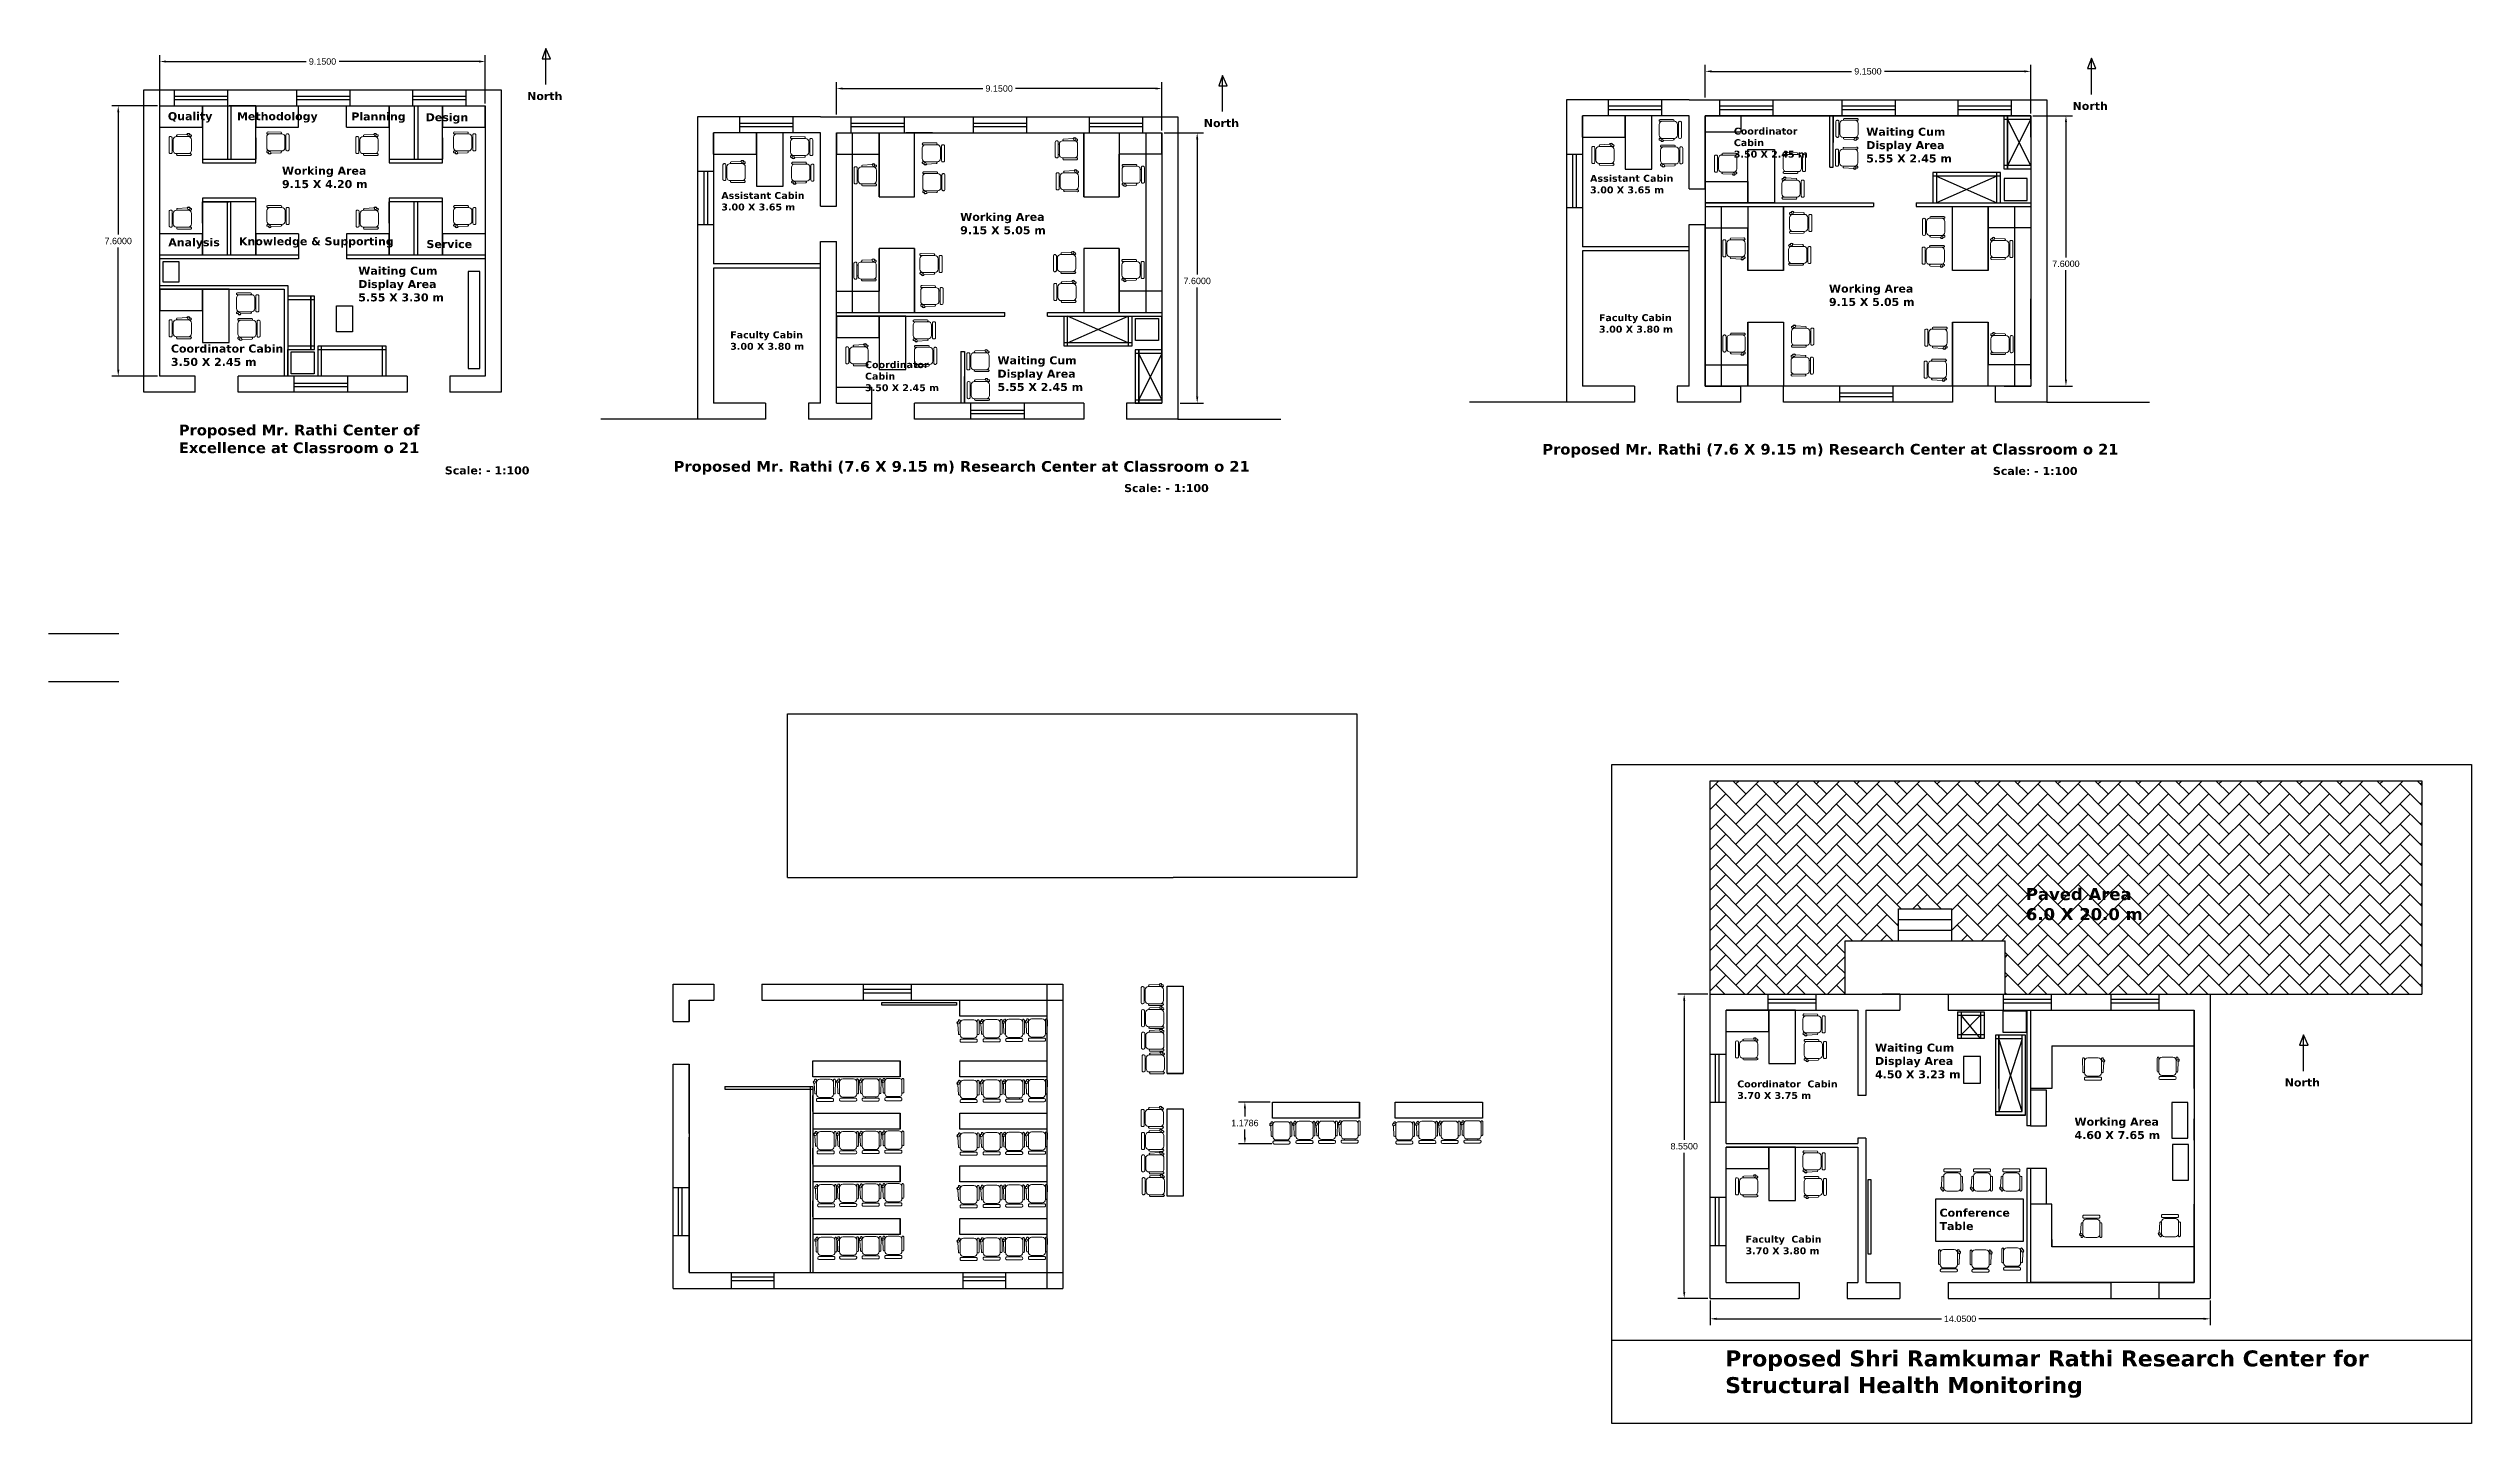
# Model space of a CAD drawing. Header units: inches. Extents: x 3 to 174, y -42 to 17.
# Drawn here: x 3.5 to 71.6, y -23.1 to 15.6 of the extents above; entities that cross this region are included whole.
import ezdxf

# ---------------------------------------------------------------- set-up
doc = ezdxf.new("R2010")
doc.units = ezdxf.units.IN
doc.header["$MEASUREMENT"] = 0
doc.layers.add('FUR', color=1, linetype='Continuous', lineweight=15)
doc.layers.add('FURN', color=10, linetype='Continuous', lineweight=9)
doc.styles.get("Standard").update_dxf_attribs({"font": 'arial.ttf'})
doc.dimstyles.get("Standard").update_dxf_attribs({"dimtxt": 0.18, "dimasz": 0.18, "dimexe": 0.18, "dimexo": 0.0625, "dimgap": 0.09, "dimtad": 0, "dimtih": 1, "dimtoh": 1, "dimdec": 4, "dimzin": 0, "dimdsep": 46, "dimtxsty": 'Standard', "dimcen": 0.09, "dimadec": 0, "dimazin": 0, "dimtfac": 1, "dimtdec": 4, "dimtofl": 0, "dimtmove": 0, "dimatfit": 3, "dimfxl": 1, "dimtolj": 1, "dimtzin": 0, "dimarcsym": 0})

msp = doc.modelspace()

# ---------------------------------------------------------------- texts
for s, width, insert, char_height, attachment_point in [('{\\fVerdana|b1|i0|c0|p34;North}', 2.9985292, (16.93965, 14.35421), 0.225, 1), ('{\\fVerdana|b1|i0|c0|p34;Quality}', 2.9985292, (6.84125, 13.7887), 0.225, 1), ('{\\fVerdana|b1|i0|c0|p34;Methodology}', 2.9985292, (8.78319, 13.78835), 0.225, 1), ('{\\fVerdana|b1|i0|c0|p34;Planning}', 2.9985292, (11.99763, 13.78158), 0.225, 1), ('{\\fVerdana|b1|i0|c0|p34;Design}', 2.9985292, (14.08711, 13.759), 0.225, 1), ('{\\fVerdana|b1|i0|c0|p34;North}', 2.9985292, (60.3748, 14.07684), 0.225, 1), ('{\\fVerdana|b1|i0|c0|p34;North}', 2.9985292, (35.9574, 13.5948), 0.225, 1), ('{\\fVerdana|b1|i0|c0|p34;Coordinator Cabin\\P3.50 X 2.45 m}', 2.5092065, (50.85314, 12.50772), 0.1944, 7), ('{\\fVerdana|b1|i0|c0|p34;Waiting Cum \\PDisplay Area\\P5.55 X 2.45 m}', 3.7504321, (54.57521, 12.37112), 0.225, 7), ('{\\fVerdana|b1|i0|c0|p34;Working Area\\P9.15 X 4.20 m}', 3.7504321, (10.04727, 12.25557), 0.225, 1), ('{\\fVerdana|b1|i0|c0|p34;Assistant Cabin\\P3.00 X 3.65 m}', 2.4422584, (46.81322, 12.02614), 0.1944, 1), ('{\\fVerdana|b1|i0|c0|p34;Assistant Cabin\\P3.00 X 3.65 m}', 2.4422584, (22.39582, 11.54409), 0.1944, 1), ('{\\fVerdana|b1|i0|c0|p34;Working Area\\P9.15 X 5.05 m}', 3.7504321, (29.10944, 10.95906), 0.225, 1), ('{\\fVerdana|b1|i0|c0|p34;Analysis}', 2.9985292, (6.8531, 10.24461), 0.225, 1), ('{\\fVerdana|b1|i0|c0|p34;Knowledge & Supporting}', 4.8021392, (8.83924, 10.27354), 0.225, 1), ('{\\fVerdana|b1|i0|c0|p34;Service}', 2.9985292, (14.10833, 10.19458), 0.225, 1), ('{\\fVerdana|b1|i0|c0|p34;Waiting Cum \\PDisplay Area\\P5.55 X 3.30 m}', 3.7504321, (12.19216, 9.44554), 0.225, 1), ('{\\fVerdana|b1|i0|c0|p34;Working Area\\P9.15 X 5.05 m}', 3.7504321, (53.52684, 8.33845), 0.225, 7), ('{\\fVerdana|b1|i0|c0|p34;Faculty Cabin\\P3.00 X 3.80 m}', 2.4422584, (22.64648, 7.62815), 0.1944, 1), ('{\\fVerdana|b1|i0|c0|p34;Faculty Cabin\\P3.00 X 3.80 m}', 2.4422584, (47.06388, 8.11019), 0.1944, 1), ('{\\fVerdana|b1|i0|c0|p34;Coordinator Cabin\\P3.50 X 2.45 m}', 3.7504321, (6.9265, 7.25716), 0.225, 1), ('{\\fVerdana|b1|i0|c0|p34;Waiting Cum \\PDisplay Area\\P5.55 X 2.45 m}', 3.7504321, (30.15781, 6.92639), 0.225, 1), ('{\\fVerdana|b1|i0|c0|p34;Coordinator Cabin\\P3.50 X 2.45 m}', 2.5092065, (26.43574, 6.78979), 0.1944, 1), ('{\\fVerdana|b1|i0|c0|p34;Proposed Mr. Rathi Center of Excellence at Classroom o 21}', 8.943385, (7.14987, 5.00592), 0.3, 1), ('\\pxql,t58;{\\fVerdana|b1|i0|c0|p34;Proposed Mr. Rathi (7.6 X 9.15 m) Research Center at Classroom o 21}', 17.6921004, (45.47321, 4.46574), 0.3, 1), ('{\\fVerdana|b1|i0|c0|p34;Scale: - 1:100}', 2.9985292, (14.62505, 3.83284), 0.225, 1), ('\\pxql,t58;{\\fVerdana|b1|i0|c0|p34;Proposed Mr. Rathi (7.6 X 9.15 m) Research Center at Classroom o 21}', 17.6921004, (21.05581, 3.98369), 0.3, 1), ('{\\fVerdana|b1|i0|c0|p34;Scale: - 1:100}', 2.9985292, (58.13537, 3.81828), 0.225, 1), ('{\\fVerdana|b1|i0|c0|p34;Scale: - 1:100}', 2.9985292, (33.71797, 3.33624), 0.225, 1), ('{\\fVerdana|b1|i0|c0|p34;Paved Area\\P6.0 X 20.0 m}', 3.7504321, (59.0614, -8.01958), 0.3375, 1), ('{\\fVerdana|b1|i0|c0|p34;Waiting Cum \\PDisplay Area\\P4.50 X 3.23 m}', 3.7504321, (54.82239, -12.3905), 0.225, 1), ('{\\fVerdana|b1|i0|c0|p34;Coordinator  Cabin\\P3.70 X 3.75 m}', 3.3811607, (50.94888, -13.42694), 0.1944, 1), ('{\\fVerdana|b1|i0|c0|p34;North}', 2.9985292, (66.33732, -13.36996), 0.225, 1), ('{\\fVerdana|b1|i0|c0|p34;Working Area\\P4.60 X 7.65 m}', 3.7504321, (60.4278, -14.47289), 0.225, 1), ('{\\fVerdana|b1|i0|c0|p34;Conference\\PTable}', 3.7504321, (56.63455, -17.03018), 0.225, 1), ('{\\fVerdana|b1|i0|c0|p34;Faculty  Cabin\\P3.70 X 3.80 m}', 3.3811607, (51.18283, -17.7913), 0.1944, 1), ('{\\fVerdana|b1|i0|c0|p34;Proposed Shri Ramkumar Rathi Research Center for Structural Health Monitoring}', 18.2030363, (50.61103, -21.01317), 0.45, 1)]:
    msp.add_mtext_dynamic_manual_height_columns(s, width=width, gutter_width=1, heights=[0], dxfattribs=dict(insert=insert, char_height=char_height, attachment_point=attachment_point))

# ---------------------------------------------------------------- blocks, each defined once
blk = doc.blocks.new('CINE CHAIR')
at = {"layer": 'FUR', "color": 48, "lineweight": 0}
for p, q in [((448043.776, 57308.306), (448043.8, 57308.306)), ((448043.776, 57308.058), (448043.8, 57308.058))]:
    blk.add_line(p, q, dxfattribs=at)
blk.add_lwpolyline([(448043.45, 57308.434), (448043.678, 57308.423, -0.388092), (448043.695, 57308.404), (448043.695, 57308.401, -0.414214), (448043.676, 57308.382), (448043.367, 57308.382, -0.414214), (448043.348, 57308.401), (448043.348, 57308.404, -0.491313), (448043.377, 57308.423), (448043.384, 57308.436)], format="xyb", dxfattribs=at)
for points in [[(448043.424, 57308.382), (448043.7, 57308.382, -0.414214), (448043.776, 57308.306), (448043.776, 57308.058, -0.414214), (448043.7, 57307.982), (448043.424, 57307.982, -0.414214), (448043.348, 57308.058), (448043.348, 57308.306, -0.414214)], [(448043.828, 57308.382), (448043.842, 57308.382, -0.414214), (448043.871, 57308.353), (448043.871, 57308.01, -0.414214), (448043.842, 57307.982), (448043.828, 57307.982, -0.414214), (448043.8, 57308.01), (448043.8, 57308.353, -0.414214)], [(448043.379, 57307.938), (448043.678, 57307.94, 0.393133), (448043.695, 57307.959), (448043.695, 57307.963, 0.414214), (448043.676, 57307.982), (448043.367, 57307.982, 0.414214), (448043.348, 57307.963), (448043.348, 57307.966, 0.435766)]]:
    blk.add_lwpolyline(points, format="xyb", close=True, dxfattribs=at)
blk.add_circle((448043.417, 57308.422), 0.0249, dxfattribs=at)
blk.add_arc((448043.417, 57308.422), 0.0356, 19.6628, 156.9494, dxfattribs=at)
blk = doc.blocks.new('*D13')
at = {"color": 0, "lineweight": -2}
for p, q in [((50.125, -11.001), (49.279, -11.001)), ((49.459, -11.181), (49.459, -15.094)), ((49.459, -19.371), (49.459, -15.458)), ((50.125, -19.551), (49.279, -19.551))]:
    blk.add_line(p, q, dxfattribs=at)
at = {"color": 0}
for points in [[(49.429, -11.181), (49.489, -11.181), (49.459, -11.001)], [(49.429, -19.371), (49.489, -19.371), (49.459, -19.551)]]:
    blk.add_solid(points, dxfattribs=at)
at = {"layer": 'Defpoints', "color": 0}
for p in [(50.188, -11.001), (49.459, -19.551), (50.188, -19.551)]:
    blk.add_point(p, dxfattribs=at)
at = {"color": 0, "insert": (49.459, -15.276), "char_height": 0.18, "attachment_point": 5}
blk.add_mtext('\\A1;8.5500', dxfattribs=at)
blk = doc.blocks.new('*D14')
at = {"color": 0, "lineweight": -2}
for p, q in [((50.188, -19.613), (50.188, -20.305)), ((64.238, -19.613), (64.238, -20.305)), ((50.368, -20.125), (56.688, -20.125)), ((64.058, -20.125), (57.738, -20.125))]:
    blk.add_line(p, q, dxfattribs=at)
at = {"color": 0}
for points in [[(50.368, -20.095), (50.368, -20.155), (50.188, -20.125)], [(64.058, -20.095), (64.058, -20.155), (64.238, -20.125)]]:
    blk.add_solid(points, dxfattribs=at)
at = {"layer": 'Defpoints', "color": 0}
for p in [(50.188, -19.551), (64.238, -19.551), (64.238, -20.125)]:
    blk.add_point(p, dxfattribs=at)
at = {"color": 0, "insert": (57.213, -20.125), "char_height": 0.18, "attachment_point": 5}
blk.add_mtext('\\A1;14.0500', dxfattribs=at)
blk = doc.blocks.new('*D15')
at = {"color": 0, "lineweight": -2}
for p, q in [((37.824, -14.033), (36.932, -14.033)), ((37.112, -14.213), (37.112, -14.441)), ((37.112, -15.032), (37.112, -14.804)), ((37.872, -15.212), (36.932, -15.212))]:
    blk.add_line(p, q, dxfattribs=at)
at = {"color": 0}
for points in [[(37.082, -14.213), (37.142, -14.213), (37.112, -14.033)], [(37.082, -15.032), (37.142, -15.032), (37.112, -15.212)]]:
    blk.add_solid(points, dxfattribs=at)
at = {"layer": 'Defpoints', "color": 0}
for p in [(37.887, -14.033), (37.112, -15.212), (37.934, -15.212)]:
    blk.add_point(p, dxfattribs=at)
at = {"color": 0, "insert": (37.112, -14.623), "char_height": 0.18, "attachment_point": 5}
blk.add_mtext('\\A1;1.1786', dxfattribs=at)
blk = doc.blocks.new('*D4')
at = {"color": 0, "lineweight": -2}
for p, q in [((6.613, 14.03), (6.613, 15.392)), ((6.793, 15.212), (10.724, 15.212)), ((15.583, 15.212), (11.651, 15.212)), ((15.763, 14.03), (15.763, 15.392))]:
    blk.add_line(p, q, dxfattribs=at)
at = {"color": 0}
for points in [[(6.793, 15.242), (6.793, 15.182), (6.613, 15.212)], [(15.583, 15.242), (15.583, 15.182), (15.763, 15.212)]]:
    blk.add_solid(points, dxfattribs=at)
at = {"layer": 'Defpoints', "color": 0}
for p in [(15.763, 15.212), (6.613, 13.967), (15.763, 13.967)]:
    blk.add_point(p, dxfattribs=at)
at = {"color": 0, "insert": (11.188, 15.212), "char_height": 0.18, "attachment_point": 5}
blk.add_mtext('\\A1;9.1500', dxfattribs=at)
blk = doc.blocks.new('*D5')
at = {"color": 0, "lineweight": -2}
for p, q in [((6.55, 13.967), (5.266, 13.967)), ((5.446, 13.787), (5.446, 10.349)), ((5.446, 6.547), (5.446, 9.985)), ((6.55, 6.367), (5.266, 6.367))]:
    blk.add_line(p, q, dxfattribs=at)
at = {"color": 0}
for points in [[(5.416, 13.787), (5.476, 13.787), (5.446, 13.967)], [(5.416, 6.547), (5.476, 6.547), (5.446, 6.367)]]:
    blk.add_solid(points, dxfattribs=at)
at = {"layer": 'Defpoints', "color": 0}
for p in [(6.613, 13.967), (5.446, 6.367), (6.613, 6.367)]:
    blk.add_point(p, dxfattribs=at)
at = {"color": 0, "insert": (5.446, 10.167), "char_height": 0.18, "attachment_point": 5}
blk.add_mtext('\\A1;7.6000', dxfattribs=at)
blk = doc.blocks.new('*D6')
at = {"color": 0, "lineweight": -2}
for p, q in [((25.63, 13.72), (25.63, 14.633)), ((25.81, 14.453), (29.742, 14.453)), ((34.6, 14.453), (30.669, 14.453)), ((34.78, 13.27), (34.78, 14.633))]:
    blk.add_line(p, q, dxfattribs=at)
at = {"color": 0}
for points in [[(25.81, 14.483), (25.81, 14.423), (25.63, 14.453)], [(34.6, 14.483), (34.6, 14.423), (34.78, 14.453)]]:
    blk.add_solid(points, dxfattribs=at)
at = {"layer": 'Defpoints', "color": 0}
for p in [(34.78, 14.453), (25.63, 13.658), (34.78, 13.208)]:
    blk.add_point(p, dxfattribs=at)
at = {"color": 0, "insert": (30.205, 14.453), "char_height": 0.18, "attachment_point": 5}
blk.add_mtext('\\A1;9.1500', dxfattribs=at)
blk = doc.blocks.new('*D7')
at = {"color": 0, "lineweight": -2}
for p, q in [((34.843, 13.208), (35.951, 13.208)), ((35.771, 13.028), (35.771, 9.226)), ((35.771, 5.788), (35.771, 8.862)), ((35.293, 5.608), (35.951, 5.608))]:
    blk.add_line(p, q, dxfattribs=at)
at = {"color": 0}
for points in [[(35.741, 13.028), (35.801, 13.028), (35.771, 13.208)], [(35.741, 5.788), (35.801, 5.788), (35.771, 5.608)]]:
    blk.add_solid(points, dxfattribs=at)
at = {"layer": 'Defpoints', "color": 0}
for p in [(34.78, 13.208), (35.23, 5.608), (35.771, 5.608)]:
    blk.add_point(p, dxfattribs=at)
at = {"color": 0, "insert": (35.771, 9.044), "char_height": 0.18, "attachment_point": 5}
blk.add_mtext('\\A1;7.6000', dxfattribs=at)
blk = doc.blocks.new('*D9')
at = {"color": 0, "lineweight": -2}
for p, q in [((50.048, 14.202), (50.048, 15.115)), ((59.198, 13.752), (59.198, 15.115)), ((50.228, 14.935), (54.159, 14.935)), ((59.018, 14.935), (55.086, 14.935))]:
    blk.add_line(p, q, dxfattribs=at)
at = {"color": 0}
for points in [[(50.228, 14.965), (50.228, 14.905), (50.048, 14.935)], [(59.018, 14.965), (59.018, 14.905), (59.198, 14.935)]]:
    blk.add_solid(points, dxfattribs=at)
at = {"layer": 'Defpoints', "color": 0}
for p in [(59.198, 14.935), (50.048, 14.14), (59.198, 13.69)]:
    blk.add_point(p, dxfattribs=at)
at = {"color": 0, "insert": (54.623, 14.935), "char_height": 0.18, "attachment_point": 5}
blk.add_mtext('\\A1;9.1500', dxfattribs=at)
blk = doc.blocks.new('*D10')
at = {"color": 0, "lineweight": -2}
for p, q in [((59.26, 13.69), (60.368, 13.69)), ((60.188, 13.51), (60.188, 9.708)), ((60.188, 6.27), (60.188, 9.344)), ((59.71, 6.09), (60.368, 6.09))]:
    blk.add_line(p, q, dxfattribs=at)
at = {"color": 0}
for points in [[(60.158, 13.51), (60.218, 13.51), (60.188, 13.69)], [(60.158, 6.27), (60.218, 6.27), (60.188, 6.09)]]:
    blk.add_solid(points, dxfattribs=at)
at = {"layer": 'Defpoints', "color": 0}
for p in [(59.198, 13.69), (59.648, 6.09), (60.188, 6.09)]:
    blk.add_point(p, dxfattribs=at)
at = {"color": 0, "insert": (60.188, 9.526), "char_height": 0.18, "attachment_point": 5}
blk.add_mtext('\\A1;7.6000', dxfattribs=at)

# ---------------------------------------------------------------- dimensions: what is measured, and where the dimension line sits
for base, p1, p2, picture, middle in [((15.76262, 15.21221), (6.61262, 13.96715), (15.76262, 13.96715), '*D4', (11.18762, 15.21221)), ((59.19777, 14.93483), (50.04777, 14.13978), (59.19777, 13.68978), '*D9', (54.62277, 14.93483)), ((34.78037, 14.45279), (25.63037, 13.65773), (34.78037, 13.20773), '*D6', (30.20537, 14.45279)), ((64.23788, -20.12485), (50.18788, -19.55066), (64.23788, -19.55066), '*D14', (57.21288, -20.12485))]:
    dim = msp.add_linear_dim(base=base, p1=p1, p2=p2, dimstyle='Standard')
    dim.commit()
    dim.dimension.update_dxf_attribs({"geometry": picture, "text_midpoint": middle})
for base, p1, p2, picture, middle in [((5.44565, 6.36715), (6.61262, 13.96715), (6.61262, 6.36715), '*D5', (5.44565, 10.16715)), ((49.45852, -19.55066), (50.18788, -11.00066), (50.18788, -19.55066), '*D13', (49.45852, -15.27566)), ((37.11153, -15.21186), (37.88689, -14.03326), (37.93433, -15.21186), '*D15', (37.11153, -14.62256))]:
    dim = msp.add_linear_dim(base=base, p1=p1, p2=p2, angle=90, dimstyle='Standard')
    dim.commit()
    dim.dimension.update_dxf_attribs({"geometry": picture, "text_midpoint": middle})
for base, p1, p2, picture, middle in [((60.18801, 6.08978), (59.19777, 13.68978), (59.64777, 6.08978), '*D10', (60.18801, 9.52597)), ((35.77061, 5.60773), (34.78037, 13.20773), (35.23037, 5.60773), '*D7', (35.77061, 9.04393))]:
    dim = msp.add_linear_dim(base=base, p1=p1, p2=p2, angle=90, dimstyle='Standard')
    dim.commit()
    dim.dimension.update_dxf_attribs({"geometry": picture, "text_midpoint": middle, "dimtype": 160})

# ---------------------------------------------------------------- hatches: boundary and pattern name
h = msp.add_hatch()
h.set_pattern_fill('AR-HBONE', color=256, scale=0.1, style=0)
h.paths.add_polyline_path([(70.18788, -5.00066), (50.18788, -5.00066), (50.18788, -11.00066), (53.97968, -11.00066), (53.97968, -9.50066), (55.47968, -9.50066), (55.47968, -9.20066), (55.47968, -8.90066), (55.47968, -8.60066), (56.97968, -8.60066), (56.97968, -9.50066), (58.47968, -9.50066), (58.47968, -11.00066), (64.23788, -11.00066), (70.18788, -11.00066)])

# ---------------------------------------------------------------- linework, layer by layer
for p, q in [((17.46683, 15.57914), (17.3571, 15.29096)), ((17.3571, 15.29096), (17.59645, 15.29096)), ((17.46683, 14.56231), (17.46683, 15.57914)), ((17.59645, 15.29096), (17.46683, 15.57914)), ((60.90197, 15.30177), (60.79225, 15.01359)), ((60.79225, 15.01359), (61.0316, 15.01359)), ((60.90197, 14.28494), (60.90197, 15.30177)), ((61.0316, 15.01359), (60.90197, 15.30177)), ((6.16262, 14.41715), (16.21262, 14.41715)), ((6.16262, 5.91715), (6.16262, 14.41715)), ((6.61262, 6.36715), (6.61262, 14.41715)), ((7.01874, 14.41715), (7.01874, 13.96715)), ((8.51874, 14.41715), (8.51874, 13.96715)), ((10.45635, 14.41715), (10.45635, 13.96715)), ((11.95635, 14.41715), (11.95635, 13.96715)), ((13.71295, 14.41715), (13.71295, 13.96715)), ((15.21295, 14.41715), (15.21295, 13.96715)), ((16.21262, 14.41715), (16.21262, 5.91715)), ((36.48457, 14.81973), (36.37485, 14.53155)), ((36.37485, 14.53155), (36.6142, 14.53155)), ((36.48457, 13.80289), (36.48457, 14.81973)), ((36.6142, 14.53155), (36.48457, 14.81973)), ((6.61262, 13.96715), (15.76262, 13.96715)), ((7.01874, 14.24149), (8.51874, 14.24149)), ((7.01874, 14.14149), (8.51874, 14.14149)), ((7.81262, 13.36715), (7.81262, 13.96715)), ((7.81262, 13.96715), (7.81262, 12.36715)), ((8.51262, 13.96715), (8.51262, 12.46715)), ((9.31262, 13.96715), (8.56262, 13.96715)), ((8.61262, 13.96715), (8.61262, 12.46715)), ((9.31262, 12.36715), (9.31262, 13.96715)), ((9.31262, 13.96715), (9.31262, 13.36715)), ((9.76262, 13.96715), (10.51262, 13.96715)), ((10.45635, 14.24149), (11.95635, 14.24149)), ((10.45635, 14.14149), (11.95635, 14.14149)), ((10.51262, 13.36715), (10.51262, 13.96715)), ((11.86262, 13.36715), (11.86262, 13.96715)), ((13.06262, 13.36715), (13.06262, 13.96715)), ((13.06262, 13.96715), (13.06262, 12.36715)), ((13.71295, 14.24149), (15.21295, 14.24149)), ((13.71295, 14.14149), (15.21295, 14.14149)), ((13.76262, 13.96715), (13.76262, 12.46715)), ((13.86262, 13.96715), (13.86262, 12.46715)), ((14.56262, 12.36715), (14.56262, 13.96715)), ((14.56262, 13.96715), (14.56262, 13.36715)), ((15.76262, 13.96715), (15.76262, 6.36715)), ((15.76262, 13.36715), (15.76262, 13.96715)), ((25.18037, 13.65773), (21.73037, 13.65773)), ((21.73037, 13.65773), (21.73037, 5.15773)), ((22.90503, 13.65773), (22.90503, 13.20773)), ((24.40503, 13.65773), (24.40503, 13.20773)), ((25.18037, 13.65773), (35.23037, 13.65773)), ((26.03649, 13.65773), (26.03649, 13.20773)), ((27.53649, 13.65773), (27.53649, 13.20773)), ((29.4741, 13.65773), (29.4741, 13.20773)), ((30.9741, 13.65773), (30.9741, 13.20773)), ((32.7307, 13.65773), (32.7307, 13.20773)), ((34.2307, 13.65773), (34.2307, 13.20773)), ((35.23037, 13.65773), (35.23037, 5.15773)), ((49.59777, 14.13978), (46.14777, 14.13978)), ((46.14777, 14.13978), (46.14777, 5.63978)), ((46.59777, 13.68978), (46.59777, 10.00478)), ((49.59777, 13.68978), (46.59777, 13.68978)), ((46.59777, 13.08978), (46.59777, 13.68978)), ((48.54777, 13.68978), (46.59777, 13.68978)), ((47.32243, 14.13978), (47.32243, 13.68978)), ((47.32243, 13.96412), (48.82243, 13.96412)), ((47.32243, 13.86412), (48.82243, 13.86412)), ((47.79777, 13.08978), (47.79777, 13.68978)), ((47.79777, 13.68978), (47.79777, 12.18978)), ((48.54777, 12.18978), (48.54777, 13.68978)), ((48.82243, 14.13978), (48.82243, 13.68978)), ((49.59777, 14.13978), (59.64777, 14.13978)), ((49.59777, 11.63137), (49.59777, 13.68978)), ((50.04777, 13.68978), (59.19777, 13.68978)), ((50.04777, 11.63137), (50.04777, 13.68978)), ((50.04777, 13.68978), (50.04777, 13.08978)), ((50.04777, 13.68978), (50.04777, 6.08978)), ((59.19777, 13.68978), (50.04777, 13.68978)), ((50.45389, 14.13978), (50.45389, 13.68978)), ((50.45389, 13.96412), (51.95389, 13.96412)), ((50.45389, 13.86412), (51.95389, 13.86412)), ((51.04777, 13.68978), (51.04777, 13.23978)), ((51.95389, 14.13978), (51.95389, 13.68978)), ((52.74777, 13.68978), (51.99777, 13.68978)), ((53.19777, 13.68978), (53.94777, 13.68978)), ((53.54777, 12.23978), (53.54777, 13.68978)), ((53.64777, 12.23978), (53.64777, 13.68978)), ((53.64777, 13.68978), (53.64777, 12.93978)), ((53.8915, 14.13978), (53.8915, 13.68978)), ((53.8915, 13.96412), (55.3915, 13.96412)), ((53.8915, 13.86412), (55.3915, 13.86412)), ((55.3915, 14.13978), (55.3915, 13.68978)), ((57.1481, 14.13978), (57.1481, 13.68978)), ((57.1481, 13.96412), (58.6481, 13.96412)), ((57.1481, 13.86412), (58.6481, 13.86412)), ((58.44777, 12.18978), (58.44777, 13.68978)), ((58.54777, 13.68978), (58.54777, 12.18978)), ((58.54777, 12.18978), (58.54777, 13.68978)), ((58.6481, 14.13978), (58.6481, 13.68978)), ((58.74777, 13.68978), (59.19777, 13.68978)), ((59.19777, 13.68978), (59.19777, 6.08978)), ((59.19777, 13.08978), (59.19777, 13.68978)), ((59.19777, 13.08978), (59.19777, 13.68978)), ((59.19777, 13.68978), (59.19777, 6.08978)), ((59.64777, 14.13978), (59.64777, 5.63978)), ((6.61262, 13.36715), (7.81262, 13.36715)), ((9.31262, 13.36715), (10.51262, 13.36715)), ((9.31262, 13.06715), (9.31262, 12.46715)), ((11.86262, 13.36715), (13.06262, 13.36715)), ((14.56262, 13.36715), (15.76262, 13.36715)), ((14.56262, 13.06715), (14.56262, 12.46715)), ((22.18037, 13.20773), (22.18037, 9.52273)), ((25.18037, 13.20773), (22.18037, 13.20773)), ((22.18037, 12.60773), (22.18037, 13.20773)), ((24.13037, 13.20773), (22.18037, 13.20773)), ((22.90503, 13.48208), (24.40503, 13.48208)), ((22.90503, 13.38208), (24.40503, 13.38208)), ((23.38037, 12.60773), (23.38037, 13.20773)), ((23.38037, 13.20773), (23.38037, 11.70773)), ((24.13037, 11.70773), (24.13037, 13.20773)), ((25.18037, 11.14933), (25.18037, 13.20773)), ((25.63037, 13.20773), (34.78037, 13.20773)), ((25.63037, 13.20773), (25.63037, 12.60773)), ((25.63037, 11.14933), (25.63037, 13.20773)), ((26.03649, 13.48208), (27.53649, 13.48208)), ((26.03649, 13.38208), (27.53649, 13.38208)), ((26.08037, 8.15773), (26.08037, 13.20773)), ((26.83037, 13.20773), (26.83037, 11.40773)), ((26.83037, 11.40773), (26.83037, 13.20773)), ((28.33037, 13.20773), (27.58037, 13.20773)), ((27.83037, 11.40773), (27.83037, 13.20773)), ((28.78037, 13.20773), (29.53037, 13.20773)), ((29.4741, 13.48208), (30.9741, 13.48208)), ((29.4741, 13.38208), (30.9741, 13.38208)), ((32.58037, 11.40773), (32.58037, 13.20773)), ((32.58037, 13.20773), (32.58037, 11.40773)), ((32.7307, 13.48208), (34.2307, 13.48208)), ((32.7307, 13.38208), (34.2307, 13.38208)), ((33.58037, 13.20773), (33.58037, 11.40773)), ((34.33037, 13.20773), (34.33037, 8.15773)), ((34.33037, 13.20773), (34.78037, 13.20773)), ((34.78037, 13.20773), (34.78037, 5.60773)), ((34.78037, 12.60773), (34.78037, 13.20773)), ((34.78037, 12.60773), (34.78037, 13.20773)), ((46.59777, 13.08978), (47.79777, 13.08978)), ((50.04777, 13.23978), (51.04777, 13.23978)), ((58.44777, 13.58978), (59.19777, 13.58978)), ((59.19777, 12.28978), (58.54777, 13.58978)), ((59.19777, 13.58978), (58.54777, 12.28978)), ((7.81262, 12.46715), (8.56262, 12.46715)), ((7.81262, 12.36715), (8.56262, 12.36715)), ((8.56262, 12.46715), (9.31262, 12.46715)), ((8.56262, 12.36715), (9.31262, 12.36715)), ((13.06262, 12.46715), (13.81262, 12.46715)), ((13.06262, 12.36715), (13.81262, 12.36715)), ((13.81262, 12.46715), (14.56262, 12.46715)), ((13.81262, 12.36715), (14.56262, 12.36715)), ((22.18037, 12.60773), (23.38037, 12.60773)), ((25.63037, 12.60773), (26.83037, 12.60773)), ((25.63037, 12.60773), (26.83037, 12.60773)), ((34.78037, 12.60773), (33.58037, 12.60773)), ((33.58037, 11.40773), (33.58037, 12.60773)), ((46.59777, 12.60251), (46.14777, 12.60251)), ((46.32211, 12.60251), (46.32211, 11.10251)), ((46.42211, 12.60251), (46.42211, 11.10251)), ((51.24777, 11.23978), (51.24777, 12.73978)), ((51.24777, 12.73978), (51.99777, 12.73978)), ((51.99777, 12.73978), (51.99777, 11.23978)), ((59.19777, 12.28978), (58.44777, 12.28978)), ((22.18037, 12.12047), (21.73037, 12.12047)), ((21.90471, 12.12047), (21.90471, 10.62047)), ((22.00471, 12.12047), (22.00471, 10.62047)), ((23.38037, 11.70773), (24.13037, 11.70773)), ((47.79777, 12.18978), (48.54777, 12.18978)), ((49.59777, 11.63137), (50.04777, 11.63137)), ((50.04777, 11.83978), (51.24777, 11.83978)), ((51.24777, 11.83978), (51.24777, 11.23978)), ((53.54777, 12.23978), (53.64777, 12.23978)), ((58.34777, 12.08978), (56.44777, 12.08978)), ((56.44777, 12.08978), (56.44777, 11.23978)), ((56.44777, 12.08978), (56.44777, 11.23978)), ((58.34777, 11.98978), (56.44777, 11.98978)), ((58.34777, 11.98978), (56.44777, 11.98978)), ((56.54777, 12.08978), (56.54777, 11.23978)), ((58.24777, 11.98978), (56.54777, 11.23978)), ((56.54777, 11.98978), (58.24777, 11.23978)), ((58.34777, 11.98978), (57.04777, 11.98978)), ((58.24777, 11.23978), (58.24777, 12.08978)), ((58.34777, 11.23978), (58.34777, 12.08978)), ((59.19777, 12.18978), (58.44777, 12.18978)), ((59.19777, 12.18978), (58.44777, 12.18978)), ((59.19777, 12.18978), (58.44777, 12.18978)), ((7.81262, 11.36715), (7.81262, 9.76715)), ((8.56262, 11.36715), (7.81262, 11.36715)), ((7.81262, 10.66715), (7.81262, 11.26715)), ((8.56262, 11.26715), (7.81262, 11.26715)), ((7.81262, 11.26715), (8.56262, 11.26715)), ((8.51262, 9.76715), (8.51262, 11.26715)), ((9.31262, 11.36715), (8.56262, 11.36715)), ((9.31262, 11.26715), (8.56262, 11.26715)), ((8.61262, 9.76715), (8.61262, 11.26715)), ((9.31262, 9.76715), (9.31262, 11.36715)), ((13.06262, 11.36715), (13.06262, 9.76715)), ((13.81262, 11.36715), (13.06262, 11.36715)), ((13.06262, 10.66715), (13.06262, 11.26715)), ((13.81262, 11.26715), (13.06262, 11.26715)), ((13.76262, 9.76715), (13.76262, 11.26715)), ((14.56262, 11.36715), (13.81262, 11.36715)), ((14.56262, 11.26715), (13.81262, 11.26715)), ((13.86262, 9.76715), (13.86262, 11.26715)), ((14.56262, 9.76715), (14.56262, 11.36715)), ((25.18037, 11.14933), (25.63037, 11.14933)), ((26.83037, 11.40773), (27.83037, 11.40773)), ((27.83037, 11.40773), (27.83037, 11.40773)), ((32.58037, 11.40773), (33.58037, 11.40773)), ((46.59777, 11.10251), (46.14777, 11.10251)), ((51.24777, 11.23978), (50.04777, 11.23978)), ((50.04777, 11.23978), (52.49777, 11.23978)), ((50.04777, 11.23978), (53.54777, 11.23978)), ((50.04777, 11.13978), (54.78034, 11.13978)), ((50.49777, 11.13978), (50.49777, 6.08978)), ((51.99777, 11.23978), (51.24777, 11.23978)), ((51.24777, 11.13978), (51.24777, 9.33978)), ((52.24777, 9.33978), (52.24777, 11.13978)), ((52.24777, 11.13978), (52.24777, 9.33978)), ((53.54777, 11.23978), (54.78034, 11.23978)), ((54.78034, 11.23978), (54.78034, 11.13978)), ((55.98034, 11.23978), (59.19777, 11.23978)), ((55.98034, 11.23978), (55.98034, 11.13978)), ((55.98034, 11.13978), (59.19777, 11.13978)), ((56.44777, 11.23978), (59.19777, 11.23978)), ((56.99777, 9.33978), (56.99777, 11.13978)), ((57.99777, 9.33978), (57.99777, 11.13978)), ((57.99777, 11.13978), (57.99777, 9.33978)), ((58.74777, 6.08978), (58.74777, 11.13978)), ((7.81262, 10.36715), (6.61262, 10.36715)), ((7.81262, 9.76715), (7.81262, 10.36715)), ((10.51262, 10.36715), (9.31262, 10.36715)), ((9.31262, 10.36715), (9.31262, 9.76715)), ((10.51262, 10.36715), (10.51262, 9.66715)), ((13.06262, 10.36715), (11.86262, 10.36715)), ((11.86262, 10.36715), (11.86262, 9.66715)), ((13.06262, 9.76715), (13.06262, 10.36715)), ((15.76262, 10.36715), (14.56262, 10.36715)), ((14.56262, 10.36715), (14.56262, 9.76715)), ((22.18037, 10.62047), (21.73037, 10.62047)), ((49.59777, 6.08978), (49.59777, 10.63137)), ((49.59777, 10.63137), (50.04777, 10.63137)), ((50.04777, 6.08978), (50.04777, 10.63137)), ((50.04777, 10.53978), (51.24777, 10.53978)), ((51.24777, 9.33978), (51.24777, 10.53978)), ((59.19777, 10.53978), (57.99777, 10.53978)), ((59.19777, 10.53978), (57.99777, 10.53978)), ((10.51262, 9.76715), (6.61262, 9.76715)), ((10.51262, 9.66715), (6.61262, 9.66715)), ((13.06262, 9.76715), (11.86262, 9.76715)), ((15.76262, 9.66715), (11.86262, 9.66715)), ((15.76262, 9.66715), (11.86262, 9.66715)), ((13.81262, 9.76715), (13.06262, 9.76715)), ((13.06262, 9.76715), (13.06262, 9.76715)), ((15.76262, 9.76715), (13.81262, 9.76715)), ((25.18037, 5.60773), (25.18037, 10.14933)), ((25.18037, 10.14933), (25.63037, 10.14933)), ((25.63037, 5.60773), (25.63037, 10.14933)), ((26.83037, 9.95773), (26.83037, 8.75773)), ((27.83037, 9.95773), (26.83037, 9.95773)), ((26.83037, 8.15773), (26.83037, 9.95773)), ((27.83037, 9.95773), (27.83037, 8.15773)), ((27.83037, 8.15773), (27.83037, 9.95773)), ((33.58037, 9.95773), (32.58037, 9.95773)), ((32.58037, 9.95773), (32.58037, 8.15773)), ((32.58037, 9.95773), (32.58037, 9.95773)), ((33.58037, 9.95773), (33.58037, 8.15773)), ((33.58037, 8.15773), (33.58037, 9.95773)), ((49.59777, 10.00478), (46.59777, 10.00478)), ((49.59777, 9.88978), (46.59777, 9.88978)), ((46.59777, 9.88978), (46.59777, 6.08978)), ((6.61262, 8.91715), (10.21262, 8.91715)), ((10.21262, 8.91715), (10.21262, 6.36715)), ((25.18037, 9.52273), (22.18037, 9.52273)), ((22.18037, 9.40773), (22.18037, 5.60773)), ((25.18037, 9.40773), (22.18037, 9.40773)), ((52.24777, 9.33978), (51.24777, 9.33978)), ((57.99777, 9.33978), (56.99777, 9.33978)), ((56.99777, 9.33978), (56.99777, 9.33978)), ((7.81262, 8.81715), (6.61262, 8.81715)), ((6.61262, 8.81715), (6.61262, 8.21715)), ((6.61262, 6.36715), (6.61262, 8.81715)), ((6.61262, 8.81715), (9.06262, 8.81715)), ((6.61262, 8.81715), (10.11262, 8.81715)), ((6.61262, 8.21715), (7.81262, 8.21715)), ((7.81262, 8.21715), (7.81262, 8.81715)), ((7.81262, 8.81715), (7.81262, 7.31715)), ((8.56262, 8.81715), (7.81262, 8.81715)), ((8.56262, 7.31715), (8.56262, 8.81715)), ((10.11262, 8.81715), (10.11262, 6.36715)), ((10.96262, 8.61715), (10.21262, 8.61715)), ((10.96262, 8.51715), (10.21262, 8.51715)), ((10.86262, 8.61715), (10.86262, 7.11715)), ((10.86262, 7.11715), (10.86262, 8.61715)), ((10.96262, 7.11715), (10.96262, 8.61715)), ((25.63037, 8.75773), (26.83037, 8.75773)), ((34.78037, 8.75773), (33.58037, 8.75773)), ((34.78037, 8.75773), (33.58037, 8.75773)), ((50.04777, 8.53978), (50.04777, 7.93978)), ((50.04777, 6.08978), (50.04777, 8.53978)), ((59.19777, 6.28978), (59.19777, 8.53978)), ((25.63037, 8.15773), (30.36294, 8.15773)), ((26.83037, 8.05773), (25.63037, 8.05773)), ((25.63037, 8.05773), (25.63037, 7.45773)), ((25.63037, 5.60773), (25.63037, 8.05773)), ((25.63037, 8.05773), (28.08037, 8.05773)), ((25.63037, 8.05773), (29.13037, 8.05773)), ((26.83037, 7.45773), (26.83037, 8.05773)), ((26.83037, 8.05773), (26.83037, 6.55773)), ((27.58037, 8.05773), (26.83037, 8.05773)), ((27.58037, 6.55773), (27.58037, 8.05773)), ((29.13037, 8.05773), (30.36294, 8.05773)), ((30.36294, 8.05773), (30.36294, 8.15773)), ((31.56294, 8.05773), (31.56294, 8.15773)), ((31.56294, 8.15773), (34.78037, 8.15773)), ((31.56294, 8.05773), (34.78037, 8.05773)), ((32.03037, 7.20773), (32.03037, 8.05773)), ((32.03037, 7.20773), (32.03037, 8.05773)), ((32.03037, 8.05773), (34.78037, 8.05773)), ((32.13037, 7.20773), (32.13037, 8.05773)), ((33.83037, 7.30773), (32.13037, 8.05773)), ((32.13037, 7.30773), (33.83037, 8.05773)), ((33.83037, 8.05773), (33.83037, 7.20773)), ((33.93037, 8.05773), (33.93037, 7.20773)), ((34.78037, 5.80773), (34.78037, 8.05773)), ((51.24777, 7.88978), (52.24777, 7.88978)), ((51.24777, 7.88978), (51.24777, 6.08978)), ((51.24777, 6.08978), (51.24777, 7.88978)), ((52.24777, 7.88978), (52.24777, 6.08978)), ((52.24777, 7.88978), (52.24777, 7.88978)), ((56.99777, 7.88978), (56.99777, 6.08978)), ((56.99777, 6.08978), (56.99777, 7.88978)), ((56.99777, 7.88978), (57.99777, 7.88978)), ((57.99777, 6.08978), (57.99777, 7.88978)), ((57.99777, 7.88978), (57.99777, 6.68978)), ((7.81262, 7.31715), (8.56262, 7.31715)), ((10.21262, 7.21715), (10.96262, 7.21715)), ((10.21262, 6.36715), (10.21262, 7.11715)), ((10.21262, 7.11715), (10.96262, 7.11715)), ((10.21262, 7.11715), (10.96262, 7.11715)), ((10.21262, 7.11715), (10.96262, 7.11715)), ((11.06262, 6.36715), (11.06262, 7.21715)), ((11.06262, 7.21715), (12.96262, 7.21715)), ((11.06262, 7.11715), (12.96262, 7.11715)), ((11.06262, 7.11715), (12.96262, 7.11715)), ((11.06262, 7.11715), (12.36262, 7.11715)), ((11.16262, 6.36715), (11.16262, 7.21715)), ((12.86262, 7.21715), (12.86262, 6.36715)), ((12.96262, 7.21715), (12.96262, 6.36715)), ((12.96262, 7.21715), (12.96262, 6.36715)), ((25.63037, 7.45773), (26.83037, 7.45773)), ((29.13037, 7.05773), (29.13037, 5.60773)), ((29.13037, 7.05773), (29.23037, 7.05773)), ((29.23037, 7.05773), (29.23037, 5.60773)), ((33.93037, 7.30773), (32.03037, 7.30773)), ((33.93037, 7.30773), (32.03037, 7.30773)), ((33.93037, 7.20773), (32.03037, 7.20773)), ((33.93037, 7.30773), (32.63037, 7.30773)), ((34.78037, 7.10773), (34.03037, 7.10773)), ((34.03037, 7.10773), (34.03037, 5.60773)), ((34.78037, 7.10773), (34.03037, 7.10773)), ((34.78037, 7.10773), (34.03037, 7.10773)), ((34.78037, 7.00773), (34.03037, 7.00773)), ((34.13037, 5.60773), (34.13037, 7.10773)), ((34.13037, 7.10773), (34.13037, 5.60773)), ((34.78037, 7.00773), (34.13037, 5.70773)), ((34.78037, 5.70773), (34.13037, 7.00773)), ((7.61262, 6.36715), (6.61262, 6.36715)), ((7.61262, 5.91715), (7.61262, 6.36715)), ((8.81262, 5.91715), (8.81262, 6.36715)), ((13.56262, 6.36715), (8.81262, 6.36715)), ((10.3858, 6.36715), (10.3858, 5.91715)), ((10.3858, 6.17581), (11.8858, 6.17581)), ((11.8858, 6.36715), (11.8858, 5.91715)), ((13.56262, 6.36715), (13.56262, 5.91715)), ((15.76262, 6.36715), (14.76262, 6.36715)), ((14.76262, 6.36715), (14.76262, 5.91715)), ((26.83037, 6.55773), (27.58037, 6.55773)), ((29.23037, 5.60773), (29.23037, 6.35773)), ((50.04777, 6.68978), (51.24777, 6.68978)), ((50.04777, 6.68978), (51.24777, 6.68978)), ((50.04777, 6.08978), (50.04777, 6.53978)), ((59.19777, 6.68978), (57.99777, 6.68978)), ((7.61262, 5.91715), (6.16262, 5.91715)), ((13.56262, 5.91715), (8.81262, 5.91715)), ((10.3858, 6.07581), (11.8858, 6.07581)), ((16.21262, 5.91715), (14.76262, 5.91715)), ((23.64224, 5.60773), (22.18037, 5.60773)), ((23.64224, 5.60773), (23.64224, 5.15773)), ((25.18037, 5.60773), (24.84224, 5.60773)), ((24.84224, 5.60773), (24.84224, 5.15773)), ((25.63037, 5.60773), (25.63037, 6.05773)), ((25.63037, 6.05773), (26.63037, 6.05773)), ((25.63037, 5.60773), (26.63037, 5.60773)), ((26.63037, 5.60773), (26.63037, 6.05773)), ((26.63037, 5.15773), (26.63037, 5.60773)), ((32.58037, 5.60773), (27.83037, 5.60773)), ((27.83037, 5.15773), (27.83037, 5.60773)), ((29.40355, 5.60773), (29.40355, 5.15773)), ((30.90355, 5.60773), (30.90355, 5.15773)), ((32.58037, 5.60773), (32.58037, 5.15773)), ((33.78037, 5.60773), (33.78037, 5.15773)), ((34.78037, 5.60773), (33.78037, 5.60773)), ((34.03037, 5.70773), (34.78037, 5.70773)), ((34.03037, 5.60773), (34.78037, 5.60773)), ((46.14777, 5.63978), (43.42652, 5.63978)), ((48.05964, 5.63978), (46.14777, 5.63978)), ((48.05964, 6.08978), (46.59777, 6.08978)), ((48.05964, 6.08978), (48.05964, 5.63978)), ((49.59777, 6.08978), (49.25964, 6.08978)), ((49.25964, 6.08978), (49.25964, 5.63978)), ((51.04777, 5.63978), (49.25964, 5.63978)), ((50.04777, 6.08978), (51.04777, 6.08978)), ((59.19777, 6.08978), (50.04777, 6.08978)), ((51.04777, 5.63978), (51.04777, 6.08978)), ((56.99777, 6.08978), (52.24777, 6.08978)), ((52.24777, 5.63978), (52.24777, 6.08978)), ((56.99777, 5.63978), (52.24777, 5.63978)), ((53.82095, 6.08978), (53.82095, 5.63978)), ((53.82095, 5.89844), (55.32095, 5.89844)), ((53.82095, 5.79844), (55.32095, 5.79844)), ((55.32095, 6.08978), (55.32095, 5.63978)), ((56.99777, 6.08978), (56.99777, 5.63978)), ((58.19777, 6.08978), (58.19777, 5.63978)), ((59.19777, 6.08978), (58.19777, 6.08978)), ((59.64777, 5.63978), (58.19777, 5.63978)), ((58.44777, 6.08978), (59.19777, 6.08978)), ((59.64777, 5.63978), (62.53497, 5.63978)), ((21.73037, 5.15773), (19.00912, 5.15773)), ((23.64224, 5.15773), (21.73037, 5.15773)), ((26.63037, 5.15773), (24.84224, 5.15773)), ((32.58037, 5.15773), (27.83037, 5.15773)), ((29.40355, 5.4164), (30.90355, 5.4164)), ((29.40355, 5.3164), (30.90355, 5.3164)), ((35.23037, 5.15773), (33.78037, 5.15773)), ((35.23037, 5.15773), (38.11757, 5.15773)), ((5.45872, -0.87043), (3.48501, -0.87043)), ((5.45872, -2.22043), (3.48501, -2.22043)), ((24.25423, -7.72064), (24.25423, -3.12064)), ((24.25423, -3.12064), (40.25423, -3.12064)), ((40.25423, -3.12064), (40.25423, -7.72064)), ((24.25423, -7.72064), (24.25423, -4.92891)), ((50.18788, -11.00066), (50.18788, -5.00066)), ((50.18788, -5.00066), (70.18788, -5.00066)), ((70.18788, -5.00066), (70.18788, -11.00066)), ((24.25423, -7.72064), (35.09581, -7.72064)), ((40.25423, -7.72064), (35.09581, -7.72064)), ((55.47968, -8.90066), (55.47968, -8.60066)), ((55.47968, -8.60066), (56.97968, -8.60066)), ((56.97968, -9.50066), (56.97968, -8.60066)), ((53.97968, -9.50066), (58.47968, -9.50066)), ((53.97968, -11.00066), (53.97968, -9.50066)), ((55.47968, -9.20066), (55.47968, -8.90066)), ((55.47968, -8.90066), (56.97968, -8.90066)), ((55.47968, -9.50066), (55.47968, -9.20066)), ((55.47968, -9.20066), (56.97968, -9.20066)), ((58.47968, -11.00066), (58.47968, -9.50066)), ((21.04581, -10.72064), (22.18204, -10.72064)), ((21.04581, -11.77064), (21.04581, -10.72064)), ((22.18204, -10.72064), (22.18204, -11.17064)), ((23.53204, -10.72064), (23.53204, -11.17064)), ((23.53204, -10.72064), (31.99581, -10.72064)), ((26.38101, -10.72064), (26.38101, -11.17064)), ((26.38101, -10.86057), (27.73101, -10.86057)), ((27.73101, -10.72064), (27.73101, -11.17064)), ((31.54581, -10.72064), (31.54581, -19.27064)), ((31.99581, -10.72064), (31.99581, -19.27064)), ((34.92254, -10.77643), (35.37254, -10.77643)), ((34.92254, -13.22643), (34.92254, -10.77643)), ((35.37254, -10.77643), (35.37254, -13.22643)), ((21.49581, -11.17064), (22.18204, -11.17064)), ((21.49581, -11.17064), (22.18204, -11.17064)), ((21.49581, -11.17064), (21.49581, -11.77064)), ((21.49581, -11.77064), (21.49581, -11.17064)), ((23.53204, -11.17064), (25.19581, -11.17064)), ((23.53204, -11.17064), (25.19581, -11.17064)), ((25.19581, -11.17064), (31.99581, -11.17064)), ((26.38101, -10.96057), (27.73101, -10.96057)), ((26.90664, -11.30846), (26.90664, -11.23346)), ((26.90664, -11.23346), (29.00664, -11.23346)), ((29.00664, -11.30846), (26.90664, -11.30846)), ((29.00664, -11.23346), (29.00664, -11.30846)), ((29.09581, -11.62064), (29.09581, -11.17064)), ((29.09581, -11.17064), (31.54581, -11.17064)), ((31.54581, -11.17064), (31.54581, -11.62064)), ((50.18788, -15.20066), (50.18788, -11.00066)), ((50.18788, -11.00066), (55.52309, -11.00066)), ((50.63788, -15.20066), (50.63788, -11.45066)), ((50.63788, -11.45066), (54.33788, -11.45066)), ((50.63788, -11.45066), (54.33788, -11.45066)), ((52.58788, -11.45066), (50.63788, -11.45066)), ((50.63788, -12.05066), (50.63788, -11.45066)), ((51.8107, -11.00066), (51.8107, -11.45066)), ((51.8107, -11.14058), (53.1607, -11.14058)), ((51.8107, -11.24058), (53.1607, -11.24058)), ((51.83788, -12.05066), (51.83788, -11.45066)), ((51.83788, -11.45066), (51.83788, -12.95066)), ((52.58788, -12.95066), (52.58788, -11.45066)), ((53.1607, -11.00066), (53.1607, -11.45066)), ((54.33788, -11.45066), (54.33788, -11.71863)), ((54.56788, -11.45066), (54.56788, -11.71863)), ((54.56788, -11.45066), (55.52309, -11.45066)), ((55.52309, -11.00066), (55.02309, -11.00066)), ((55.52309, -11.00066), (55.52309, -11.45066)), ((55.52309, -11.00066), (56.87309, -11.00066)), ((56.87309, -11.00066), (64.23788, -11.00066)), ((56.87309, -11.00066), (56.87309, -11.45066)), ((56.87309, -11.45066), (63.78788, -11.45066)), ((57.13928, -11.49448), (57.13928, -12.24448)), ((57.13928, -11.49448), (57.13928, -12.24448)), ((57.13928, -11.49448), (57.88928, -11.49448)), ((57.23928, -11.49448), (57.23928, -12.24448)), ((57.78928, -11.49448), (57.78928, -12.24448)), ((57.88928, -11.49448), (57.88928, -12.24448)), ((58.42713, -11.00066), (58.42713, -11.45066)), ((58.42713, -11.14058), (59.77713, -11.14058)), ((58.42713, -11.24058), (59.77713, -11.24058)), ((59.08788, -11.45066), (59.08788, -14.69817)), ((59.18788, -11.45066), (59.18788, -13.65066)), ((59.18788, -11.45066), (63.78788, -11.45066)), ((59.77713, -11.00066), (59.77713, -11.45066)), ((59.77713, -11.00066), (60.27713, -11.00066)), ((61.45093, -11.00066), (61.45093, -11.45066)), ((61.45093, -11.14058), (62.80093, -11.14058)), ((61.45093, -11.24058), (62.80093, -11.24058)), ((62.80093, -11.00066), (62.80093, -11.45066)), ((63.78788, -11.45066), (63.78788, -19.10066)), ((63.78788, -13.65066), (63.78788, -11.45066)), ((64.23788, -11.00066), (64.23788, -19.55066)), ((64.23788, -11.00066), (70.18788, -11.00066)), ((21.04581, -11.77064), (21.49581, -11.77064)), ((31.54581, -11.62064), (29.09581, -11.62064)), ((50.63788, -12.05066), (51.83788, -12.05066)), ((54.33788, -11.71863), (54.33788, -13.84817)), ((54.56788, -11.71863), (54.56788, -13.84817)), ((57.13928, -11.59448), (57.88928, -11.59448)), ((57.88928, -12.14448), (57.13928, -12.14448)), ((57.88928, -12.24448), (57.13928, -12.24448)), ((57.88928, -12.24448), (57.13928, -12.24448)), ((57.78928, -12.24448), (57.23928, -11.59448)), ((57.23928, -12.14448), (57.78928, -11.59448)), ((58.95382, -12.15254), (58.20382, -12.15254)), ((58.20382, -12.15254), (58.20382, -14.40254)), ((58.95382, -12.15254), (58.20382, -12.15254)), ((59.05382, -12.15254), (58.20382, -12.15254)), ((58.95382, -12.25254), (58.20382, -12.25254)), ((58.30382, -13.65254), (58.30382, -12.15254)), ((58.30382, -12.15254), (58.30382, -14.30254)), ((58.95382, -12.25254), (58.30382, -14.30254)), ((58.95382, -14.30254), (58.30382, -12.25254)), ((58.95382, -14.30254), (58.95382, -12.15254)), ((59.05382, -14.40254), (59.05382, -12.15254)), ((66.86449, -12.14503), (66.75476, -12.43321)), ((66.86449, -13.16186), (66.86449, -12.14503)), ((66.99411, -12.43321), (66.86449, -12.14503)), ((24.97081, -13.32064), (24.97081, -12.87064)), ((24.97081, -12.87064), (27.42081, -12.87064)), ((27.42081, -13.32064), (27.42081, -12.87064)), ((27.42081, -12.87064), (27.42081, -13.32064)), ((29.09581, -13.32064), (29.09581, -12.87064)), ((29.09581, -12.87064), (31.54581, -12.87064)), ((31.54581, -12.37064), (31.54581, -12.82064)), ((50.63788, -12.70023), (50.18788, -12.70023)), ((50.32753, -12.70023), (50.32753, -14.05023)), ((50.42753, -12.70023), (50.42753, -14.05023)), ((59.78788, -12.45066), (59.78788, -12.65066)), ((59.78788, -12.45066), (59.78788, -12.65066)), ((59.78788, -12.45066), (63.78788, -12.45066)), ((59.78788, -12.45066), (59.78788, -13.65066)), ((66.75476, -12.43321), (66.99411, -12.43321)), ((21.04581, -14.92064), (21.04581, -12.97064)), ((21.04581, -12.97064), (21.49581, -12.97064)), ((21.49581, -14.92064), (21.49581, -12.97064)), ((21.49581, -12.97064), (21.49581, -18.82064)), ((22.49581, -13.59564), (24.97081, -13.59564)), ((22.49581, -13.59564), (22.49581, -13.67064)), ((24.89581, -13.59564), (24.89581, -18.82064)), ((27.42081, -13.32064), (24.97081, -13.32064)), ((24.97081, -13.59564), (24.97081, -18.82064)), ((31.54581, -13.32064), (29.09581, -13.32064)), ((34.92254, -13.22643), (35.37254, -13.22643)), ((35.37254, -13.22643), (34.92254, -13.22643)), ((51.83788, -12.95066), (52.58788, -12.95066)), ((22.49581, -13.67064), (24.97081, -13.67064)), ((24.97081, -14.29924), (24.97081, -13.84924)), ((31.54581, -13.84924), (31.54581, -14.29924)), ((34.92254, -14.22643), (35.37254, -14.22643)), ((34.92254, -16.67643), (34.92254, -14.22643)), ((35.37254, -14.22643), (35.37254, -16.67643)), ((37.88689, -14.48326), (37.88689, -14.03326)), ((37.88689, -14.03326), (40.33689, -14.03326)), ((40.33689, -14.48326), (40.33689, -14.03326)), ((40.33689, -14.03326), (40.33689, -14.48326)), ((41.33689, -14.48326), (41.33689, -14.03326)), ((41.33689, -14.03326), (43.78689, -14.03326)), ((43.78689, -14.03326), (43.78689, -14.48326)), ((50.63788, -14.05023), (50.18788, -14.05023)), ((54.56788, -13.84817), (54.33788, -13.84817)), ((59.18788, -13.65066), (59.18788, -14.69817)), ((59.78788, -13.65066), (59.18788, -13.65066)), ((59.63788, -13.69817), (59.18788, -13.69817)), ((59.18788, -13.69817), (59.18788, -14.69817)), ((59.63788, -14.69817), (59.63788, -13.69817)), ((63.61348, -14.0501), (63.16348, -14.0501)), ((63.16348, -14.0501), (63.16348, -15.0501)), ((63.61348, -15.0501), (63.61348, -14.0501)), ((21.04581, -19.27064), (21.04581, -14.92064)), ((24.97081, -14.34924), (27.42081, -14.34924)), ((27.42081, -14.79924), (24.97081, -14.79924)), ((27.42081, -14.79924), (27.42081, -14.34924)), ((27.42081, -14.34924), (27.42081, -14.79924)), ((29.09581, -14.79924), (29.09581, -14.34924)), ((29.09581, -14.34924), (31.54581, -14.34924)), ((31.54581, -14.79924), (29.09581, -14.79924)), ((40.33689, -14.48326), (37.88689, -14.48326)), ((43.78689, -14.48326), (41.33689, -14.48326)), ((58.20382, -14.30254), (58.95382, -14.30254)), ((58.20382, -14.40254), (59.05382, -14.40254)), ((59.05382, -14.40254), (58.20382, -14.40254)), ((59.18788, -14.69817), (59.08788, -14.69817)), ((59.18788, -14.69817), (59.63788, -14.69817)), ((63.78788, -15.10066), (63.78788, -14.50066)), ((21.49581, -18.82064), (21.49581, -15.02064)), ((24.97081, -15.77783), (24.97081, -15.32783)), ((31.54581, -15.32783), (31.54581, -15.77783)), ((50.18788, -19.55066), (50.18788, -15.20066)), ((50.63788, -15.20066), (54.03661, -15.20066)), ((50.63788, -19.10066), (50.63788, -15.30066)), ((50.63788, -15.30066), (54.03661, -15.30066)), ((50.63788, -15.90066), (50.63788, -15.30066)), ((52.58788, -15.30066), (50.63788, -15.30066)), ((51.83788, -15.90066), (51.83788, -15.30066)), ((51.83788, -15.30066), (51.83788, -16.80066)), ((52.58788, -16.80066), (52.58788, -15.30066)), ((54.03661, -15.20066), (54.33788, -15.20066)), ((54.03661, -15.30066), (54.33788, -15.30066)), ((54.56788, -15.04817), (54.33788, -15.04817)), ((54.33788, -15.04817), (54.33788, -15.20066)), ((54.33788, -15.30066), (54.33788, -15.44872)), ((54.33788, -15.44872), (54.33788, -19.10066)), ((54.56788, -15.04817), (54.56788, -15.44872)), ((54.56788, -15.44872), (54.56788, -19.10066)), ((63.16348, -15.0501), (63.61348, -15.0501)), ((63.6313, -15.22492), (63.1813, -15.22492)), ((63.1813, -15.22492), (63.1813, -16.22492)), ((63.6313, -16.22492), (63.6313, -15.22492)), ((24.97081, -15.82783), (27.42081, -15.82783)), ((27.42081, -16.27783), (24.97081, -16.27783)), ((27.42081, -16.27783), (27.42081, -15.82783)), ((27.42081, -15.82783), (27.42081, -16.27783)), ((29.09581, -16.27783), (29.09581, -15.82783)), ((29.09581, -15.82783), (31.54581, -15.82783)), ((31.54581, -16.27783), (29.09581, -16.27783)), ((50.63788, -15.90066), (51.83788, -15.90066)), ((54.62808, -16.21305), (54.70308, -16.21305)), ((54.62808, -18.31305), (54.62808, -16.21305)), ((54.70308, -16.21305), (54.70308, -18.31305)), ((59.18788, -15.89817), (59.08788, -15.89817)), ((59.08788, -15.89817), (59.08788, -19.10066)), ((59.18788, -15.89817), (59.18788, -19.10066)), ((59.63788, -15.89817), (59.18788, -15.89817)), ((59.18788, -15.89817), (59.18788, -16.89817)), ((59.63788, -16.89817), (59.63788, -15.89817)), ((63.1813, -16.22492), (63.6313, -16.22492)), ((21.49581, -16.4403), (21.04581, -16.4403)), ((21.18545, -16.4403), (21.18545, -17.7903)), ((21.28545, -16.4403), (21.28545, -17.7903)), ((24.97081, -17.25643), (24.97081, -16.80643)), ((31.54581, -16.80643), (31.54581, -17.25643)), ((35.37254, -16.67643), (34.92254, -16.67643)), ((50.63788, -16.72032), (50.18788, -16.72032)), ((50.32753, -16.72032), (50.32753, -18.07032)), ((50.42753, -16.72032), (50.42753, -18.07032)), ((51.83788, -16.80066), (52.58788, -16.80066)), ((56.53195, -17.95674), (56.53195, -16.75674)), ((56.53195, -16.75674), (58.98195, -16.75674)), ((58.98195, -16.75674), (58.98195, -17.95674)), ((59.18788, -16.89817), (59.63788, -16.89817)), ((59.78788, -16.90066), (59.18788, -16.90066)), ((59.78788, -18.10066), (59.78788, -16.90066)), ((63.78788, -19.10066), (63.78788, -16.90066)), ((24.97081, -17.30643), (27.42081, -17.30643)), ((27.42081, -17.75643), (27.42081, -17.30643)), ((27.42081, -17.30643), (27.42081, -17.75643)), ((29.09581, -17.75643), (29.09581, -17.30643)), ((29.09581, -17.30643), (31.54581, -17.30643)), ((21.49581, -17.7903), (21.04581, -17.7903)), ((27.42081, -17.75643), (24.97081, -17.75643)), ((31.54581, -17.75643), (29.09581, -17.75643)), ((50.63788, -18.07032), (50.18788, -18.07032)), ((54.70308, -18.31305), (54.62808, -18.31305)), ((58.98195, -17.95674), (56.53195, -17.95674)), ((59.78788, -18.10066), (59.78788, -17.90066)), ((59.78788, -18.10066), (59.78788, -17.90066)), ((59.78788, -17.90066), (59.78788, -18.10066)), ((63.78788, -18.10066), (59.78788, -18.10066)), ((21.49581, -18.82064), (31.99581, -18.82064)), ((22.67109, -18.82064), (22.67109, -19.27064)), ((22.67109, -18.94806), (23.87109, -18.94806)), ((22.67109, -19.04806), (23.87109, -19.04806)), ((23.87109, -18.82064), (23.87109, -19.27064)), ((29.18561, -18.82064), (29.18561, -19.27064)), ((29.18561, -18.94806), (30.38561, -18.94806)), ((29.18561, -19.04806), (30.38561, -19.04806)), ((30.38561, -18.82064), (30.38561, -19.27064)), ((63.78788, -18.50066), (63.78788, -19.10066)), ((21.04581, -19.27064), (31.99581, -19.27064)), ((50.18788, -19.55066), (52.68661, -19.55066)), ((50.63788, -19.10066), (52.68661, -19.10066)), ((52.68661, -19.10066), (52.68661, -19.55066)), ((54.03661, -19.10066), (54.33788, -19.10066)), ((54.03661, -19.10066), (54.03661, -19.55066)), ((54.03661, -19.55066), (55.52309, -19.55066)), ((54.56788, -19.10066), (55.52309, -19.10066)), ((55.52309, -19.10066), (55.52309, -19.55066)), ((56.87309, -19.10066), (61.45093, -19.10066)), ((56.87309, -19.10066), (56.87309, -19.55066)), ((56.87309, -19.10066), (57.37309, -19.10066)), ((56.87309, -19.55066), (62.80093, -19.55066)), ((63.78788, -19.10066), (59.18788, -19.10066)), ((61.45093, -19.10066), (61.45093, -19.55066)), ((63.78788, -19.10066), (61.58788, -19.10066)), ((62.80093, -19.10066), (63.78788, -19.10066)), ((62.80093, -19.10066), (62.80093, -19.55066)), ((62.80093, -19.55066), (64.23788, -19.55066)), ((47.42658, -20.72446), (71.58746, -20.72446))]:
    msp.add_line(p, q)
for points in [[(59.10198, 11.9224), (58.45391, 11.9224), (58.45391, 11.30875), (59.10198, 11.30875)], [(6.71093, 9.58788), (7.14989, 9.58788), (7.14989, 9.00722), (6.71093, 9.00722)], [(15.6067, 9.30856), (15.28198, 9.30856), (15.28198, 6.58629), (15.6067, 6.58629)], [(11.58352, 8.34871), (12.02689, 8.34871), (12.02689, 7.61731), (11.58352, 7.61731)], [(34.68458, 7.37511), (34.03652, 7.37511), (34.03652, 7.98876), (34.68458, 7.98876)], [(10.30842, 7.04978), (10.95648, 7.04978), (10.95648, 6.43612), (10.30842, 6.43612)], [(47.42658, -4.54197), (71.58746, -4.54197), (71.58746, -23.06875), (47.42658, -23.06875)], [(59.07186, -12.07997), (58.42379, -12.07997), (58.42379, -11.46632), (59.07186, -11.46632)], [(57.79078, -12.75712), (57.30916, -12.75712), (57.30916, -13.50545), (57.79078, -13.50545)]]:
    msp.add_lwpolyline(points, close=True)

# ---------------------------------------------------------------- block references
at = {"layer": 'FURN', "yscale": 1.200000000000003, "zscale": 1.2}
for p, xscale, rotation in [((537660.54735, -68748.91742), -1.200000000000004, 0.0008565926002913), ((-537643.4275, 68774.71976), -1.200000000000005, 180.0008565926003), ((537665.79735, -68748.91742), -1.200000000000005, 0.0008565926002913), ((-537638.1775, 68774.71976), -1.200000000000006, 180.0008565926003), ((-537628.70693, 68774.58935), -1.200000000000006, 180.0008565926003), ((537685.45619, -68749.03665), -1.200000000000008, 0.0008565926002913), ((-537604.28953, 68775.07139), -1.200000000000007, 180.0008565926003), ((537707.39587, 68775.10156), 1.200000000000008, 179.9991434073997), ((537676.1151, -68749.67684), -1.200000000000006, 0.0008565926002913), ((-537628.6727, 68773.87128), -1.200000000000006, 180.0008565926003), ((537679.80427, -68749.76849), -1.200000000000006, 0.0008565926002913), ((-537625.00101, 68774.41313), -1.200000000000006, 180.0008565926003), ((-537619.38689, 68773.80926), -1.200000000000007, 180.0008565926003), ((537700.5325, -68749.1948), -1.200000000000007, 0.0008565926002913), ((-537604.2553, 68774.35332), -1.200000000000007, 180.0008565926003), ((537703.9825, 68774.12435), 1.200000000000007, 179.9991434073997), ((-537600.8053, -68749.42377), 1.200000000000007, 359.9991434073997), ((537707.38528, 68774.28971), 1.200000000000009, 179.9991434073997), ((-537624.99042, 68773.60128), -1.200000000000006, 180.0008565926003), ((537685.47957, -68749.93567), -1.200000000000008, 0.0008565926002913), ((-537600.83953, -68750.14184), 1.200000000000007, 359.9991434073997), ((537660.55275, -68750.98547), -1.200000000000007, 0.0008565926002913), ((-537643.4221, 68772.65172), -1.200000000000006, 180.0008565926003), ((537665.80275, -68750.98547), -1.200000000000007, 0.0008565926002913), ((-537638.1721, 68772.65172), -1.200000000000006, 180.0008565926003), ((-537600.62805, -68751.10461), 1.200000000000008, 359.9991434073997), ((537704.21503, 68771.7413), 1.200000000000007, 179.9991434073997), ((537709.82915, 68772.34517), 1.200000000000008, 179.9991434073997), ((-537594.97612, -68751.83644), 1.200000000000008, 359.9991434073997), ((537679.79763, -68752.44379), -1.200000000000006, 0.0008565926002913), ((-537625.06882, 68771.30114), -1.200000000000007, 180.0008565926003), ((537685.40117, -68752.23582), -1.200000000000007, 0.0008565926002913), ((-537619.39352, 68771.13395), -1.200000000000007, 180.0008565926003), ((-537600.65142, -68752.00363), 1.200000000000008, 359.9991434073997), ((537709.81856, 68771.53333), 1.200000000000008, 179.9991434073997), ((-537625.04544, 68770.40212), -1.200000000000007, 180.0008565926003), ((537685.41175, -68753.04766), -1.200000000000007, 0.0008565926002913), ((-537644.27468, 68770.19876), -1.200000000000005, 180.0008565926003), ((537660.54735, -68754.06742), -1.200000000000005, 0.0008565926002913), ((-537644.24045, 68769.4807), -1.200000000000005, 180.0008565926003), ((-537625.25693, 68769.43935), -1.200000000000006, 180.0008565926003), ((537704.22167, 68769.066), 1.200000000000007, 179.9991434073997), ((-537600.57302, -68754.30377), 1.200000000000008, 359.9991434073997), ((537709.89697, 68769.23318), 1.200000000000009, 179.9991434073997), ((-537594.96949, -68754.51175), 1.200000000000008, 359.9991434073997), ((537679.5651, -68754.82684), -1.200000000000006, 0.0008565926002913), ((-537625.2227, 68768.72128), -1.200000000000006, 180.0008565926003), ((537682.96788, -68754.9922), -1.200000000000008, 0.0008565926002913), ((-537600.58361, -68755.11562), 1.200000000000007, 359.9991434073997), ((537709.87359, 68768.33416), 1.200000000000009, 179.9991434073997), ((537682.97847, -68755.80405), -1.200000000000007, 0.0008565926002913), ((537687.86698, -68772.80956), -1.200000000000009, 0.0008565926002913), ((537687.87756, -68773.4557), -1.200000000000009, 0.0008565926002913), ((-537600.24942, 68749.93095), -1.200000000000007, 180.0008565926003), ((68791.12894, 537641.32379), -1.20000000000001, 90.00085659260029), ((68791.77508, 537641.33438), -1.200000000000009, 90.00085659260029), ((68792.40756, 537641.34036), -1.20000000000001, 90.00085659260029), ((68793.0475, 537641.35094), -1.20000000000001, 90.00085659260029), ((537687.88354, -68774.08818), -1.200000000000009, 0.0008565926002913), ((537704.57261, -68774.33523), -1.200000000000007, 0.0008565926002913), ((537687.89413, -68774.72812), -1.200000000000009, 0.0008565926002913), ((-537600.21519, 68749.21289), -1.200000000000007, 180.0008565926003), ((-68700.83164, 537640.25485), 1.200000000000013, 269.9991434073997), ((-68698.73731, 537640.27325), 1.200000000000013, 269.9991434073997), ((68787.08947, 537639.65624), -1.200000000000012, 90.00085659260029), ((68787.74129, 537639.66235), -1.200000000000011, 90.00085659260029), ((68788.37378, 537639.66833), -1.200000000000011, 90.00085659260029), ((68789.01372, 537639.67892), -1.200000000000011, 90.00085659260029), ((68791.12894, 537639.62379), -1.20000000000001, 90.00085659260029), ((68791.77508, 537639.63438), -1.20000000000001, 90.00085659260029), ((68792.40756, 537639.64036), -1.20000000000001, 90.00085659260029), ((68793.0475, 537639.65094), -1.20000000000001, 90.00085659260029), ((537687.86698, -68776.25956), -1.200000000000008, 0.0008565926002913), ((68787.10835, 537638.18637), -1.200000000000012, 90.00085659260029), ((68787.74129, 537638.18376), -1.200000000000011, 90.00085659260029), ((68788.37378, 537638.18974), -1.200000000000011, 90.00085659260029), ((68789.01372, 537638.20032), -1.200000000000011, 90.00085659260029), ((68791.12894, 537638.14519), -1.20000000000001, 90.00085659260029), ((68791.77508, 537638.15578), -1.20000000000001, 90.00085659260029), ((68792.40756, 537638.16176), -1.20000000000001, 90.00085659260029), ((68793.0475, 537638.17235), -1.20000000000001, 90.00085659260029), ((537687.87756, -68776.9057), -1.200000000000008, 0.0008565926002913), ((68799.92002, 537638.46117), -1.20000000000001, 90.00085659260029), ((68800.56616, 537638.47176), -1.200000000000009, 90.00085659260029), ((68801.19865, 537638.47774), -1.20000000000001, 90.00085659260029), ((68801.83859, 537638.48833), -1.20000000000001, 90.00085659260029), ((68803.37002, 537638.46117), -1.200000000000009, 90.00085659260029), ((68804.01616, 537638.47176), -1.200000000000009, 90.00085659260029), ((68804.64865, 537638.47774), -1.200000000000009, 90.00085659260029), ((68805.28859, 537638.48833), -1.200000000000009, 90.00085659260029), ((537687.88354, -68777.53818), -1.200000000000009, 0.0008565926002913), ((-537600.24942, 68746.08095), -1.200000000000008, 180.0008565926003), ((68787.74129, 537636.70516), -1.200000000000011, 90.00085659260029), ((68788.37378, 537636.71114), -1.200000000000011, 90.00085659260029), ((68789.01372, 537636.72173), -1.200000000000011, 90.00085659260029), ((537687.89413, -68778.17812), -1.200000000000009, 0.0008565926002913), ((537704.57261, -68778.18523), -1.200000000000008, 0.0008565926002913), ((-537600.21519, 68745.36289), -1.200000000000008, 180.0008565926003), ((68818.77318, -537669.58064), 1.200000000000013, 89.99914340739964), ((68819.60937, -537669.58064), 1.200000000000013, 89.99914340739964), ((68820.43378, -537669.58064), 1.200000000000013, 89.99914340739964), ((68787.12421, 537636.69358), -1.200000000000012, 90.00085659260029), ((68791.12894, 537636.6666), -1.20000000000001, 90.00085659260029), ((68791.77508, 537636.67718), -1.20000000000001, 90.00085659260029), ((68792.40756, 537636.68317), -1.20000000000001, 90.00085659260029), ((68793.0475, 537636.69375), -1.20000000000001, 90.00085659260029), ((68822.6831, -537670.8866), 1.200000000000014, 89.99914340739964), ((68824.89454, -537670.86402), 1.200000000000014, 89.99914340739964), ((68787.13112, 537635.21277), -1.200000000000012, 90.00085659260029), ((68787.74129, 537635.22656), -1.200000000000011, 90.00085659260029), ((68788.37378, 537635.23254), -1.200000000000011, 90.00085659260029), ((68789.01372, 537635.24313), -1.200000000000011, 90.00085659260029), ((68791.12894, 537635.188), -1.20000000000001, 90.00085659260029), ((68791.77508, 537635.19859), -1.20000000000001, 90.00085659260029), ((68792.40756, 537635.20457), -1.20000000000001, 90.00085659260029), ((68793.0475, 537635.21515), -1.20000000000001, 90.00085659260029), ((-68704.88332, 537634.86406), 1.200000000000012, 269.9991434073997), ((-68703.9942, 537634.85469), 1.200000000000013, 269.9991434073997), ((-68703.10508, 537634.91091), 1.200000000000012, 269.9991434073997)]:
    msp.add_blockref('CINE CHAIR', p, dxfattribs=dict(at, xscale=xscale, rotation=rotation))

msp.set_redraw_order([(e.dxf.handle, doc.entitydb.next_handle()) for e in msp.query("TEXT MTEXT ATTDEF DIMENSION ARC_DIMENSION")])  # texts and dimensions are drawn at this point

doc.saveas('drawing.dxf')
